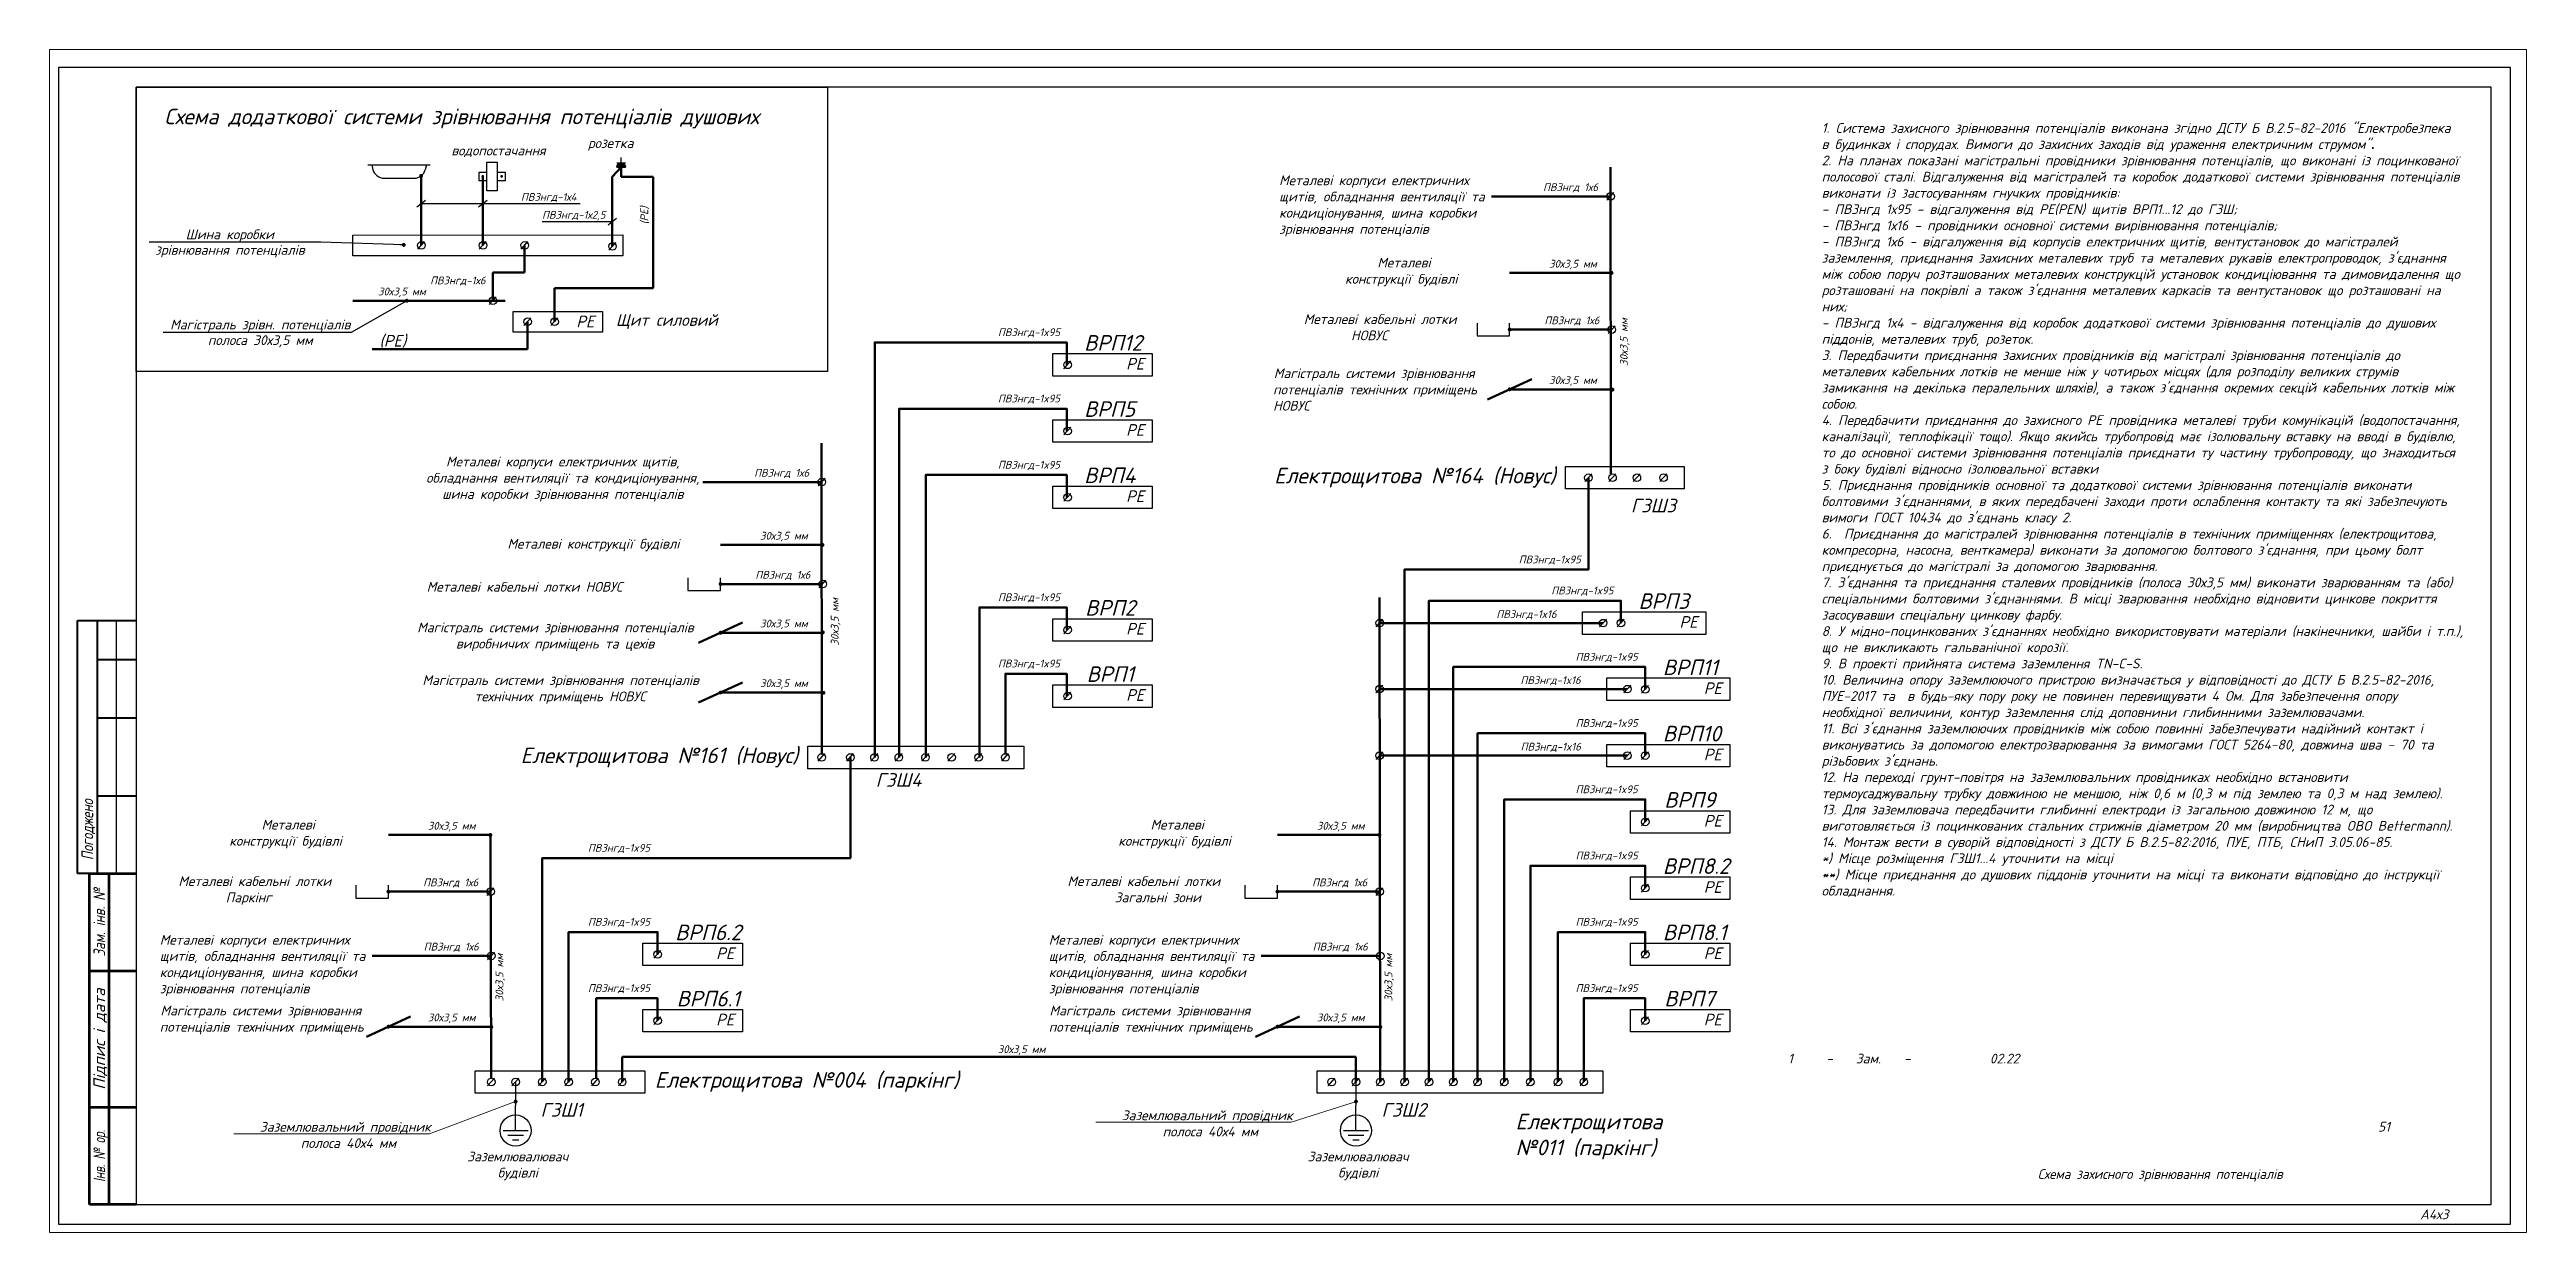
# Paper-space layout 'арк.51_схема_ЗП' of a CAD drawing. Header units: millimetres. Extents: x -2 to 634, y -2 to 302.
# The model-space entities are those that its viewports show. They can reach past a viewport. Long polylines and large blocks are cut down to what shows.
import ezdxf
from ezdxf import colors
from ezdxf.entities.mleader import LeaderData, LeaderLine
from ezdxf.enums import TextEntityAlignment as Align
from ezdxf.math import Vec2, Vec3

# ---------------------------------------------------------------- set-up
doc = ezdxf.new("R2010")
doc.units = ezdxf.units.MM
for name, pattern in [('DASHED', [9.525, 6.35, -3.175]), ('DASHED2', [9.525, 6.35, -3.175]), ('gost6', [12, 8, -1.5, 1, -1.5])]:
    doc.linetypes.add(name, pattern=pattern)
doc.layers.get('Defpoints').update_dxf_attribs({"color": 140})
for name, color, linetype, lineweight in [('-Позначення', 7, 'Continuous', 15), ('Заземл.провідник', 96, 'Continuous', 50), ('Заземлення', 7, 'gost6', 50), ('Привязки', 7, 'Continuous', 18), ('РАМКА', 7, 'Continuous', 9), ('Сила', 21, 'Continuous', 30)]:
    doc.layers.add(name, color=color, linetype=linetype, lineweight=lineweight)
doc.layers.add('E_Зміни', color=7, linetype='Continuous')
doc.layers.add('Схема', color=7, linetype='Continuous')
doc.layers.add('Рамка внешняя', color=4, linetype='Continuous', lineweight=30, plot=False)
doc.styles.add('GOST 2.304', font='isocpeui.ttf')
doc.styles.get("Standard").update_dxf_attribs({"font": 'arial.ttf'})
doc.styles.add('ГОСТ 2.304', font='isocpeui.ttf')
doc.styles.add('СГЕНЕРИР_СТИЛЬ_7', font='isocpeui.ttf')
doc.dimstyles.new('ISO-25', dxfattribs={"dimtxt": 2.5, "dimasz": 2.5, "dimexe": 1.25, "dimexo": 0.625, "dimtad": 1, "dimtxsty": 'Standard', "dimcen": 2.5, "dimadec": 0, "dimazin": 0, "dimtfac": 1, "dimtmove": 0, "dimatfit": 3, "dimfxl": 1, "dimarcsym": 0})

psp = doc.layouts.new('арк.51_схема_ЗП')

msp = doc.modelspace()

# ---------------------------------------------------------------- texts
at = {"color": 1, "lineweight": 15, "style": 'GOST 2.304'}
for s, insert, char_height, width, attachment_point in [('{\\C256;1. Система захисного зрівнювання потенціалів виконана згідно ДСТУ Б В.2.5-82-2016 "Електробезпека в будинках і спорудах. Вимоги до захисних заходів від ураження електричним струмом"\\fBHTDFT+TimesNewRomanPS-BoldMT|b0|i0|c204|p16;.\\fISOCPEUR|b0|i1|c204|p34;\\P2. На планах показані магістральні провідники зрівнювання потенціалів, що виконані із поцинкованої полосової сталі. Відгалуження від магістралей та коробок додаткової системи зрівнювання потенціалів виконати із застосуванням гнучких провідників:\\P- ПВ3нгд 1х95 - відгалуження від РЕ(РЕN) щитів ВРП1...12 до ГЗШ; \\P- ПВ3нгд 1х16 - провідники основної системи вирівнювання потенціалів;\\P- ПВ3нгд 1х6 - відгалуження від корпусів електричних щитів, вентустановок до магістралей заземлення, приєднання захисних металевих труб та металевих рукавів електропроводок, з\'єднання між собою поруч розташованих металевих конструкцій установок кондиціювання та димовидалення що розташовані на покрівлі а також з\'єднання металевих каркасів та вентустановок що розташовані на них;\\P- ПВ3нгд 1х4 - відгалуження від коробок додаткової системи зрівнювання потенціалів до душових піддонів, металевих труб, розеток.\\P3. Передбачити приєднання захисних провідників від магістралі зрівнювання потенціалів до металевих кабельних лотків не менше ніж у чотирьох місцях (для розподілу великих струмів замикання на декілька пералельних шляхів), а також з\'єднання окремих секцій кабельних лотків між собою.\\P4. Передбачити приєднання до захисного PE провідника металеві труби комунікацій (водопостачання, каналізації, теплофікації тощо). Якщо якийсь трубопровід має ізолювальну вставку на вводі в будівлю, то до основної системи зрівнювання потенціалів приєднати ту частину трубопроводу, що знаходиться з боку будівлі відносно ізолювальної вставки\\P5. Приєднання провідників основної та додаткової системи зрівнювання потенціалів виконати болтовими з\'єднаннями, в яких передбачені заходи проти ослаблення контакту та які забезпечують вимоги ГОСТ 10434 до з\'єднань класу 2.\\P6.  Приєднання до магістралей зрівнювання потенціалів в технічних приміщеннях (електрощитова, компресорна, насосна, венткамера) виконати за допомогою болтового з\'єднання, при цьому болт приєднується до магістралі за допомогою зварювання. \\P7. З\'єднання та приєднання сталевих провідників (полоса 30х3,5 мм) виконати зварюванням та (або) спеціальними болтовими з\'єднаннями. В місці зварювання необхідно відновити цинкове покриття засосувавши спеціальну цинкову фарбу.\\P8. У мідно-поцинкованих з\'єднаннях необхідно використовувати матеріали (накінечники, шайби і т.п.), що не викликають гальванічної корозії.\\P9. В проекті прийнята система заземлення TN-C-S.\\P10. Величина опору заземлюючого пристрою визначається у відповідності до ДСТУ Б В.2.5-82-2016, ПУЕ-2017 та  в будь-яку пору року не повинен перевищувати 4 Ом. Для забезпечення опору необхідної величини, контур заземлення слід доповнини глибинними заземлювачами. \\P11. Всі з\'єднання заземлюючих провідників між собою повинні забезпечувати надійний контакт і виконуватись за допомогою електрозварювання за вимогами ГОСТ 5264-80, довжина шва - 70 та різьбових з\'єднань.\\P12. На переході грунт-повітря на заземлювальних провідниках необхідно встановити термоусаджувальну трубку довжиною не меншою, ніж 0,6 м (0,3 м під землею та 0,3 м над землею). \\P\\C7;13. Для заземлювача передбачити глибинні електроди із загальною довжиною 12 м, що виготовляється із поцинкованих стальних стрижнів діаметром 20 мм (виробництва OBO Bettermann).\\C256;\\P14. Монтаж вести в суворій відповідності з ДСТУ Б В.2.5-82:2016, ПУЕ, ПТБ, СНиП 3.05.06-85.\\P*) Місце розміщення ГЗШ1...4 уточнити на місці\\P**) Місце приєднання до душових піддонів уточнити на місці та виконати відповідно до інструкції обладнання. }', (259728.4, 395291.4), 250, 16434.374, 1), ('{\\C256;Металеві корпуси електричних щитів, обладнання вентиляції та кондиціонування, шина коробки зрівнювання потенціалів}', (245789.2, 393948), 250, 5407.395, 1), ('\\pi908.05;{\\C256;Металеві \\P\\pi79.547;конструкції будівлі}', (247403.9, 391834.1), 250, 3299.056, 1), ('\\pi651.8;{\\C256;Металеві кабельні лотки\\P\\pi1865.8;НОВУС}', (245772.2, 390383), 250, 5407.395, 1), ('\\pi17.8075;{\\C256;Магістраль системи зрівнювання потенціалів технічних приміщень НОВУС}', (245634.9, 388992.8), 250, 5407.395, 1), ('{\\C256;Металеві корпуси електричних щитів, обладнання вентиляції та кондиціонування, шина коробки зрівнювання потенціалів}', (227386.4, 386149.3), 250, 7329.904, 5), ('{\\C256;Електрощитова №164 (Новус)}', (252893.9, 386186.2), 400, 9225.628, 6), ('{\\C256;Металеві конструкції будівлі}', (228171.9, 384455.2), 250, 5681.139, 5), ('{\\C256;Металеві кабельні лотки НОВУС}', (226403.4, 383384.6), 250, 5407.395, 5), ('\\pi17.8075;{\\C256;Магістраль системи зрівнювання потенціалів виробничих приміщень та цехів}', (227186.8, 382098.6), 250, 7535.028, 5), ('\\pi17.8075;{\\C256;Магістраль системи зрівнювання потенціалів технічних приміщень НОВУС}', (227320.6, 380744.5), 250, 7516.569, 5), ('{\\C256;Електрощитова №161 (Новус)}', (233431.5, 379001.5), 400, 9225.628, 6), ('\\pi908.05;{\\C256;Металеві \\P\\pi79.547;конструкції будівлі}', (218737.5, 377400.5), 250, 3299.056, 1), ('\\pi908.05;{\\C256;Металеві \\P\\pi79.547;конструкції будівлі}', (241577.9, 377400.5), 250, 3299.056, 1), ('\\pi651.8;{\\C256;Металеві кабельні лотки\\P\\pi1865.8;Паркінг}', (216858.5, 375949.3), 250, 5407.395, 1), ('\\pi651.8;{\\C256;Металеві кабельні лотки\\P\\pi1865.8;Загальні зони}', (239699, 375949.3), 250, 5407.395, 1), ('{\\C256;Металеві корпуси електричних щитів, обладнання вентиляції та кондиціонування, шина коробки зрівнювання потенціалів}', (217030.9, 374443.4), 250, 5407.395, 1), ('{\\C256;Металеві корпуси електричних щитів, обладнання вентиляції та кондиціонування, шина коробки зрівнювання потенціалів}', (239871.4, 374443.4), 250, 5407.395, 1), ('\\pi17.8075;{\\C256;Магістраль системи зрівнювання \\P\\pi0;потенціалів технічних приміщень}', (217030.9, 372625.5), 250, 5407.395, 1), ('\\pi17.8075;{\\C256;Магістраль системи зрівнювання \\P\\pi0;потенціалів технічних приміщень}', (239871.4, 372625.5), 250, 5407.395, 1), ('{\\C256;Електрощитова №004 (паркінг)}', (229747.6, 370666.7), 400, 9225.628, 4), ('{\\C256;Електрощитова \\P№011 (паркінг)}', (251862, 369264.9), 400, 9225.628, 4), ('{\\C256;Заземлювалювач будівлі}', (226229.2, 368511.9), 250, 2588.608, 5), ('{\\C256;Заземлювалювач будівлі}', (247820.4, 368511.9), 250, 2588.608, 5)]:
    msp.add_mtext(s, dxfattribs=dict(at, insert=insert, char_height=char_height, width=width, attachment_point=attachment_point))
at = {"color": 0, "linetype": 'DASHED2', "lineweight": 30, "attachment_point": 1, "style": 'ГОСТ 2.304'}
for s, insert, char_height, width in [('РЕ', (227730.5, 390347.9), 300, 649.552), ('Щит силовий', (228750, 390385.7), 300, 2653.737), ('(РЕ)', (222674.9, 389852.8), 300, 649.552), ('РЕ', (241856.1, 389263.2), 300, 649.552), ('РЕ', (241856.1, 387561.7), 300, 649.552), ('РЕ', (241856.1, 385860.1), 300, 649.552), ('ГЗШ3', (254827.3, 385645.7), 350, 1909.413), ('РЕ', (256073, 382630.4), 300, 649.552), ('РЕ', (241856.1, 382456.9), 300, 649.552), ('РЕ', (241856.1, 380755.3), 300, 649.552), ('РЕ', (256697.6, 380928.8), 300, 649.552), ('РЕ', (256697.6, 379227.2), 300, 649.552), ('ГЗШ4', (235424.4, 378598.4), 350, 6498.853), ('РЕ', (256697.6, 377525.6), 300, 649.552), ('РЕ', (256697.6, 375824.1), 300, 649.552), ('РЕ', (231323.1, 374122.1), 300, 649.552), ('РЕ', (256697.6, 374122.5), 300, 649.552), ('РЕ', (231323.1, 372420.5), 300, 649.552), ('РЕ', (256697.6, 372420.9), 300, 649.552), ('ГЗШ1', (226813.8, 370126.2), 350, 6498.853), ('ГЗШ2', (248420.2, 370126.2), 350, 6498.853)]:
    msp.add_mtext(s, dxfattribs=dict(at, insert=insert, char_height=char_height, width=width))
at = {"linetype": 'Continuous', "lineweight": 25, "char_height": 250, "attachment_point": 5, "line_spacing_factor": 0.84, "style": 'GOST 2.304'}
for s, insert, width in [('{\\C7;51}', (274177.6, 369518.8, 0), 1500), ('{\\W0.965;\\C7;Схема захисного зрівнювання потенціалів}', (268427.6, 368268.8, 0), 7000)]:
    msp.add_mtext(s, dxfattribs=dict(at, insert=insert, width=width))
at = {"layer": 'E_Зміни', "linetype": 'Continuous', "lineweight": 25, "char_height": 250, "width": 1000, "attachment_point": 5, "line_spacing_factor": 0.84, "style": 'GOST 2.304'}
for s, insert in [('{\\C7;1}', (258927.6, 371268.8, 0)), ('{\\C7;-}', (259927.6, 371268.8, 0)), ('{\\C7;Зам.}', (260927.6, 371268.8, 0)), ('{\\C7;-}', (261927.6, 371268.8, 0)), ('{\\C7;02.22}', (264427.6, 371268.8, 0))]:
    msp.add_mtext(s, dxfattribs=dict(at, insert=insert))
at = {"layer": 'РАМКА', "color": 0, "lineweight": 30, "style": 'ГОСТ 2.304'}
for s, height, p in [('Схема додаткової системи зрівнювання потенціалів душових', 400, (217149.7, 395262.7)), ('водопостачання', 250, (224521.7, 394462.4)), ('розетка', 250, (228031, 394653.3)), ('ПВ3нгд-1х4', 200, (226310.2, 393295.5)), ('ПВ3нгд 1х6', 200, (252570.4, 393547.3)), ('ПВ3нгд-1х2,5', 200, (226852.6, 392836.6)), ('30х3,5 мм', 200, (252725.8, 391581.3)), ('30х3,5 мм', 200, (222639.7, 390868.2)), ('ПВ3нгд-1х6', 200, (223977.3, 391152.3)), ('ПВ3нгд 1х6', 200, (252605.1, 390126.8)), ('ВРП12', 400, (240780, 389449.4)), ('30х3,5 мм', 200, (252725.8, 388592.1)), ('ВРП5', 400, (240780, 387747.8)), ('ПВ3нгд 1х6', 200, (232302.7, 386211.8)), ('ВРП4', 400, (240780, 386046.2)), ('30х3,5 мм', 200, (232453.3, 384596.2)), ('ПВ3нгд 1х6', 200, (232332.6, 383591.7)), ('ВРП3', 400, (255023.2, 382816.6)), ('30х3,5 мм', 200, (232453.3, 382341.9)), ('ВРП2', 400, (240806.3, 382643.1)), ('ВРП1', 400, (240843.4, 380941.5)), ('ВРП11', 400, (255647.8, 381115)), ('30х3,5 мм', 200, (232453.3, 380807)), ('ВРП10', 400, (255647.8, 379413.4)), ('ВРП9', 400, (255684.9, 377711.8)), ('30х3,5 мм', 200, (223918.6, 377147.6)), ('30х3,5 мм', 200, (246759.1, 377147.6)), ('ВРП8.2', 400, (255647.8, 376010.2)), ('ПВ3нгд 1х6', 200, (223797.9, 375693.2)), ('ПВ3нгд 1х6', 200, (246638.4, 375693.2)), ('ПВ3нгд 1х6', 200, (223812.1, 374042.7)), ('ВРП6.2', 400, (230273.3, 374308.3)), ('ПВ3нгд 1х6', 200, (246652.6, 374042.7)), ('ВРП8.1', 400, (255647.8, 374308.7)), ('ВРП6.1', 400, (230310.3, 372606.7)), ('ВРП7', 400, (255684.9, 372607.1)), ('30х3,5 мм', 200, (223918.6, 372224.8)), ('30х3,5 мм', 200, (246759.1, 372224.8)), ('30х3,5 мм', 200, (238561.1, 371408.5))]:
    msp.add_text(s, height=height, dxfattribs=at).set_placement(p)
for s, p in [('(PE)', (229580.7, 392694.5)), ('30х3,5 мм', (254744.7, 389056.6)), ('30х3,5 мм', (234472.2, 381871.5)), ('30х3,5 мм', (225857.1, 372737.5)), ('30х3,5 мм', (248697.5, 372737.5))]:
    msp.add_text(s, height=200, rotation=90, dxfattribs=at).set_placement(p)
for s, p in [('зрівнювання потенціалів', (218829.9, 392034.8)), ('Шина коробки', (218829.9, 392434.8)), ('Магістраль зрівн. потенціалів', (219613.1, 390118.5)), ('полоса 30х3,5 мм', (219613.1, 389718.5))]:
    msp.add_text(s, height=250, dxfattribs=at).set_placement(p, align=Align.MIDDLE_CENTER)
at = {"layer": 'РАМКА', "lineweight": 30, "style": 'ГОСТ 2.304'}
for s, p in [('ПВ3нгд-1x95', (238565.5, 389821)), ('ПВ3нгд-1x95', (238565.5, 388119.4)), ('ПВ3нгд-1x95', (238565.5, 386417.8)), ('ПВ3нгд-1x95', (251946.3, 383986.6)), ('ПВ3нгд-1x95', (238565.5, 383014.7)), ('ПВ3нгд-1x95', (252782.4, 383188.1)), ('ПВ3нгд-1x16', (251370.4, 382581.6)), ('ПВ3нгд-1x95', (238565.5, 381313.1)), ('ПВ3нгд-1x95', (253407, 381486.6)), ('ПВ3нгд-1x16', (251989.6, 380886.8)), ('ПВ3нгд-1x95', (253407, 379785)), ('ПВ3нгд-1x16', (251995, 379178.4)), ('ПВ3нгд-1x95', (253407, 378083.4)), ('ПВ3нгд-1x95', (228032.4, 376580.2)), ('ПВ3нгд-1x95', (253407, 376381.8)), ('ПВ3нгд-1x95', (228032.4, 374679.8)), ('ПВ3нгд-1x95', (253407, 374680.2)), ('ПВ3нгд-1x95', (228032.4, 372978.3)), ('ПВ3нгд-1x95', (253407, 372978.7))]:
    msp.add_text(s, height=200, dxfattribs=at).set_placement(p)

# ---------------------------------------------------------------- blocks, each defined once
blk = doc.blocks.new('S209-0')
for p, q in [((0, -400), (0, 0)), ((-200, -400), (200, -400)), ((-125, -475), (125, -475)), ((-50, -550), (50, -550))]:
    blk.add_line(p, q)
blk.add_circle((0, -400), 250)
blk = doc.blocks.new('_Dot')
at = {"color": 0, "linetype": 'ByBlock', "lineweight": -2}
blk.add_line((-0.5, 0), (-1, 0), dxfattribs=at)
at = {"color": 0, "linetype": 'ByBlock', "const_width": 0.5}
blk.add_lwpolyline([(-0.25, 0, 1), (0.25, 0, 1)], format="xyb", close=True, dxfattribs=at)
blk = doc.blocks.new('роз.')
at = {"layer": 'Сила', "color": 0}
for p, q in [((50347, 85581), (50582, 85581)), ((50465, 85581), (50465, 85439))]:
    blk.add_line(p, q, dxfattribs=at)
blk.add_arc((50465, 85698), 118, 180, 0, dxfattribs=at)
blk = doc.blocks.new('Рамка А4х3')
at = {"lineweight": 40}
for p, q in [((4.94, 90), (4.94, 155)), ((4.94, 155), (19.94, 155)), ((9.94, 155), (9.94, 90)), ((9.94, 145), (19.94, 145)), ((9.94, 130), (19.94, 130)), ((9.94, 110), (19.94, 110)), ((19.94, 90), (4.94, 90))]:
    blk.add_line(p, q, dxfattribs=at)
at = {"lineweight": 25}
blk.add_line((14.94, 90), (14.94, 155), dxfattribs=at)
at = {"linetype": 'Continuous', "lineweight": 60}
for p, q in [((8, 5), (8, 90)), ((8, 90), (20, 90)), ((8, 90), (20, 90)), ((13, 5), (13, 90)), ((8, 65), (20, 65)), ((8, 30), (20, 30)), ((20, 5), (8, 5))]:
    blk.add_line(p, q, dxfattribs=at)
at = {"lineweight": 30, "ltscale": 100}
blk.add_lwpolyline([(20, 5), (625, 5), (625, 292), (20, 292)], close=True, dxfattribs=at)
at = {"layer": 'Рамка внешняя', "ltscale": 100}
blk.add_lwpolyline([(0, 0), (630, 0), (630, 297), (0, 297)], close=True, dxfattribs=at)
at = {"linetype": 'Continuous', "lineweight": 25, "style": 'СГЕНЕРИР_СТИЛЬ_7'}
for s, width, p in [('Погоджено', 0.8, (7.44, 101.27)), ('Зам. інв. №', 0.8, (10.5, 77.5)), ('Інв. № ор.', 0.7, (10.5, 17.5))]:
    blk.add_text(s, height=3, rotation=90, dxfattribs=dict(at, width=width)).set_placement(p, align=Align.MIDDLE_CENTER)
blk.add_text('Підпис і дата', height=3, rotation=90, dxfattribs=at).set_placement((10.5, 47.5), align=Align.MIDDLE_CENTER)
at = {"layer": 'Схема', "linetype": 'Continuous', "style": 'ГОСТ 2.304'}
blk.add_text('А4х3', height=2.5, dxfattribs=at).set_placement((606.77, 1.24))
blk = doc.blocks.new('A$C442E4698')
at = {"xscale": 100, "yscale": 100, "zscale": 100}
blk.add_blockref('Рамка А4х3', (0, 0), dxfattribs=at)

# ---------------------------------------------------------------- hatches: boundary and pattern name
at = {"linetype": 'ByBlock', "lineweight": 30}
h = msp.add_hatch(color=0, dxfattribs=at)
edge = h.paths.add_edge_path()
edge.add_ellipse((228886.8, 394160.6), major_axis=(-0.1, 112.9), ratio=1, start_angle=-89.93454, end_angle=0.065313)
edge.add_line((228886.7, 394273.5), (228886.7, 394273.5))
edge.add_ellipse((228886.8, 394160.6), major_axis=(-0.1, 112.9), ratio=1, start_angle=0.065607, end_angle=90.06546)
edge.add_line((228773.9, 394160.5), (228999.7, 394160.8))

# ---------------------------------------------------------------- linework, layer by layer
at = {"color": 0, "linetype": 'ByBlock', "lineweight": 30}
for p, q in [((222381.1, 394221.4), (223981.1, 394221.4)), ((222481.1, 394221.4), (222508.2, 394094.2)), ((223881.1, 394221.4), (223854, 394094.2)), ((228773.9, 394160.5), (228999.7, 394160.8)), ((222796.7, 393876.6), (223565.5, 393876.6))]:
    msp.add_line(p, q, dxfattribs=at)
for p, q in [((223636.8, 393138.7), (223855.6, 393310.5)), ((225220.8, 393138.7), (225439.6, 393310.5)), ((223746.2, 393224.6), (227835.3, 393224.6)), ((226853.8, 392765.8), (228657.4, 392765.8)), ((228548, 392679.9), (228766.9, 392851.7))]:
    msp.add_line(p, q)
at = {"lineweight": 30}
for p, q in [((226173.1, 370666.7), (226173.1, 370059.9)), ((247764.4, 370666.7), (247764.4, 370059.9))]:
    msp.add_line(p, q, dxfattribs=at)
at = {"color": 0, "linetype": 'DASHED2', "lineweight": 30}
for points, const_width in [([(223721.2, 393937.1, 1), (223771.2, 393937.1, 1)], 50), ([(225312.7, 393925.1, 1), (225347.7, 393925.1, 1)], 35), ([(225796, 393925.1, 1), (225831, 393925.1, 1)], 35), ([(254305.7, 391443.8, 1), (254355.7, 391443.8, 1)], 50), ([(251688.8, 389989.8, 1), (251738.8, 389989.8, 1)], 50), ([(251687.6, 388454.6, 1), (251737.6, 388454.6, 1)], 50), ([(254330.7, 388446.9, 1), (254380.7, 388446.9, 1)], 50), ([(234033.2, 384458.7, 1), (234083.2, 384458.7, 1)], 50), ([(231416.3, 383454.7, 1), (231466.3, 383454.7, 1)], 50), ([(231415.1, 382204.4, 1), (231465.1, 382204.4, 1)], 50), ([(234041.9, 382212.7, 1), (234091.9, 382212.7, 1)], 50), ([(231415.1, 380669.5, 1), (231465.1, 380669.5, 1)], 50), ([(234058.2, 380661.8, 1), (234108.2, 380661.8, 1)], 50), ([(225498.5, 377010.1, 1), (225548.5, 377010.1, 1)], 50), ([(248339, 377010.1, 1), (248389, 377010.1, 1)], 50), ([(222880.4, 375555.6, 1), (222930.4, 375555.6, 1)], 50), ([(245720.9, 375555.6, 1), (245770.9, 375555.6, 1)], 50), ([(222880.4, 372087.3, 1), (222930.4, 372087.3, 1)], 50), ([(225523.5, 372079.6, 1), (225573.5, 372079.6, 1)], 50), ([(245720.9, 372087.3, 1), (245770.9, 372087.3, 1)], 50), ([(248364, 372079.6, 1), (248414, 372079.6, 1)], 50)]:
    msp.add_lwpolyline(points, format="xyb", close=True, dxfattribs=dict(at, const_width=const_width))
for points in [[(225225.7, 393816.1), (225435.7, 393816.1), (225435.7, 394026.1), (225225.7, 394026.1)], [(225435.7, 394293.3), (225703.5, 394293.3), (225703.5, 393548.9), (225435.7, 393548.9)], [(225703.5, 393816.1), (225913.5, 393816.1), (225913.5, 394026.1), (225703.5, 394026.1)]]:
    msp.add_lwpolyline(points, close=True, dxfattribs=at)
for points in [[(250874, 390152.6), (250874, 389826), (251712.6, 389826), (251712.6, 390152.6)], [(230601.5, 383617.5), (230601.5, 383290.9), (231440.1, 383290.9), (231440.1, 383617.5)], [(222065.6, 375718.4), (222065.6, 375391.9), (222904.2, 375391.9), (222904.2, 375718.4)], [(244906.1, 375718.4), (244906.1, 375391.9), (245744.7, 375391.9), (245744.7, 375718.4)]]:
    msp.add_lwpolyline(points, dxfattribs=at)
at = {"color": 0, "linetype": 'ByBlock', "lineweight": 30}
for centre, start, end in [((222796.7, 394176.6), 195.945396, 270), ((223565.5, 394176.6), 270, 344.054604)]:
    msp.add_arc(centre, 300, start, end, dxfattribs=at)
at = {"layer": 'Заземл.провідник', "color": 50, "ltscale": 100}
for p, q in [((223746.2, 392152.3), (223746.2, 393937.1)), ((225330.2, 392152.3), (225330.2, 393937.1)), ((228657.4, 393912.1), (228886.8, 394160.6)), ((228886.8, 394160.6), (228886.8, 393915.3)), ((228886.8, 394160.6), (228886.8, 393915.3)), ((229704, 393915.3), (228886.8, 393915.3)), ((229704, 391052.3), (229704, 393915.3)), ((228657.4, 392127.3), (228657.4, 393912.1)), ((251249.9, 393409.8), (254296, 393409.8)), ((226402.9, 392152.3), (226402.9, 391452.3)), ((226402.9, 391452.3), (225585.7, 391452.3)), ((225585.7, 390730.7), (225585.7, 391452.3)), ((227169.8, 390190.8), (227169.8, 391052.3)), ((229704, 391052.3), (227169.8, 391052.3)), ((226476, 390190.8), (226476, 389490.8)), ((226476, 389490.8), (222484.7, 389490.8)), ((251712.6, 389989.3), (254330.7, 389989.3)), ((230982.2, 386074.3), (234028.3, 386074.3)), ((231440.1, 383454.2), (234058.2, 383454.2)), ((248374.8, 382451), (254114.6, 382451)), ((248371.9, 380756.3), (254733.8, 380756.3)), ((248374.8, 379047.9), (254739.2, 379047.9)), ((222905.4, 375555.6), (225523.5, 375555.6)), ((245745.9, 375555.6), (248364, 375555.6)), ((222491.6, 373905.1), (225537.7, 373905.1)), ((245332.1, 373905.1), (248378.2, 373905.1))]:
    msp.add_line(p, q, dxfattribs=at)
at = {"layer": 'Заземл.провідник', "linetype": 'DASHED', "ltscale": 30}
for p, q in [((223746.2, 392152.3), (223746.2, 393937.1)), ((225330.2, 392152.3), (225330.2, 393937.1)), ((228657.4, 393912.1), (228886.8, 394160.6)), ((229704, 393915.3), (228886.8, 393915.3)), ((229704, 391052.3), (229704, 393915.3)), ((228657.4, 392127.3), (228657.4, 393912.1)), ((251249.9, 393409.8), (254296, 393409.8)), ((226402.9, 392152.3), (226402.9, 391452.3)), ((226402.9, 391452.3), (225585.7, 391452.3)), ((225585.7, 390730.7), (225585.7, 391452.3)), ((227169.8, 390190.8), (227169.8, 391052.3)), ((229704, 391052.3), (227169.8, 391052.3)), ((226476, 390190.8), (226476, 389490.8)), ((226476, 389490.8), (222484.7, 389490.8)), ((251712.6, 389989.3), (254330.7, 389989.3)), ((230982.2, 386074.3), (234028.3, 386074.3)), ((231440.1, 383454.2), (234058.2, 383454.2)), ((248374.8, 382451), (254114.6, 382451)), ((248371.9, 380756.3), (254733.8, 380756.3)), ((248374.8, 379047.9), (254739.2, 379047.9)), ((222905.4, 375555.6), (225523.5, 375555.6)), ((245745.9, 375555.6), (248364, 375555.6)), ((222491.6, 373905.1), (225537.7, 373905.1)), ((245332.1, 373905.1), (248378.2, 373905.1))]:
    msp.add_line(p, q, dxfattribs=at)
at = {"layer": 'Заземл.провідник', "color": 50, "ltscale": 100}
for points in [[(240335.6, 389083.9), (240335.6, 389659.3), (235400.9, 389659.3), (235400.9, 379001.1)], [(240335.6, 387382.3), (240335.6, 387957.7), (236025.5, 387957.7), (236025.5, 379001.1)], [(240335.6, 385680.7), (240335.6, 386256.1), (236711, 386256.1), (236711, 379001.5)], [(253736.9, 386186.2), (253736.9, 383824.9), (249008.2, 383824.9), (249008.2, 379824.9), (249013.6, 370666.7)], [(240335.6, 382277.5), (240335.6, 382853), (238090.4, 382853), (238090.4, 379001.5)], [(254572.9, 382451), (254572.9, 383026.4), (249638.2, 383026.4), (249632.8, 370667.1)], [(255197.5, 380749.4), (255197.5, 381324.9), (250262.8, 381324.9), (250262.8, 370666.7)], [(240335.6, 380576), (240335.6, 381151.4), (238756.1, 381151.4), (238756.1, 379099.1)], [(255197.5, 379047.9), (255197.5, 379623.3), (250887.4, 379623.3), (250887.4, 370666.7)], [(234774.4, 379001.5), (234774.4, 376418.5), (226858.6, 376418.5), (226858.6, 370667.1)], [(255197.5, 377346.3), (255197.5, 377921.7), (251572.9, 377921.7), (251572.9, 370667.1)], [(255197.5, 375644.7), (255197.5, 376220.1), (252244.3, 376220.1), (252244.3, 370667.1)], [(229822.9, 373942.7), (229822.9, 374518.1), (227535.5, 374518.1), (227535.5, 370666.7)], [(255197.5, 373943.1), (255197.5, 374518.5), (252952.3, 374518.5), (252952.3, 370667.1)], [(229822.9, 372241.1), (229822.9, 372816.5), (228243.5, 372816.5), (228243.5, 370764.3)], [(255197.5, 372241.5), (255197.5, 372816.9), (253618, 372816.9), (253618.4, 370667.1)]]:
    msp.add_lwpolyline(points, dxfattribs=at)
at = {"layer": 'Заземл.провідник', "linetype": 'DASHED', "ltscale": 30}
for points in [[(235400.9, 379001.1), (235400.9, 389659.3), (240335.6, 389659.3), (240335.6, 389083.9)], [(236025.5, 379001.1), (236025.5, 387957.7), (240335.6, 387957.7), (240335.6, 387382.3)], [(236711, 379001.5), (236711, 386256.1), (240335.6, 386256.1), (240335.6, 385680.7)], [(249013.6, 370666.7), (249008.2, 379824.9), (249008.2, 383824.9), (253736.9, 383824.9), (253736.9, 386186.2)], [(238090.4, 379001.5), (238090.4, 382853), (240335.6, 382853), (240335.6, 382277.5)], [(249632.8, 370667.1), (249638.2, 383026.4), (254572.9, 383026.4), (254572.9, 382451)], [(250262.8, 370666.7), (250262.8, 381324.9), (255197.5, 381324.9), (255197.5, 380749.4)], [(238756.1, 379099.1), (238756.1, 381151.4), (240335.6, 381151.4), (240335.6, 380576)], [(250887.4, 370666.7), (250887.4, 379623.3), (255197.5, 379623.3), (255197.5, 379047.9)], [(226858.6, 370667.1), (226858.6, 376418.5), (234774.4, 376418.5), (234774.4, 379001.5)], [(251572.9, 370667.1), (251572.9, 377921.7), (255197.5, 377921.7), (255197.5, 377346.3)], [(252244.3, 370667.1), (252244.3, 376220.1), (255197.5, 376220.1), (255197.5, 375644.7)], [(227535.5, 370666.7), (227535.5, 374518.1), (229822.9, 374518.1), (229822.9, 373942.7)], [(252952.3, 370667.1), (252952.3, 374518.5), (255197.5, 374518.5), (255197.5, 373943.1)], [(228243.5, 370764.3), (228243.5, 372816.5), (229822.9, 372816.5), (229822.9, 372241.1)], [(253618.4, 370667.1), (253618, 372816.9), (255197.5, 372816.9), (255197.5, 372241.5)]]:
    msp.add_lwpolyline(points, dxfattribs=at)
at = {"layer": 'Заземлення', "ltscale": 100}
for p, q in [((254311.5, 386283.4), (254306.8, 394159.8)), ((251712.6, 391443.8), (254355.7, 391443.8)), ((221991.1, 390730.7), (225905.2, 390730.7)), ((251146.7, 388194.7), (252278.5, 388714.5)), ((251712.6, 388454.6), (254330.7, 388454.6)), ((234038.9, 379098.3), (234034.2, 387074.3)), ((231440.1, 384458.7), (234083.2, 384458.7)), ((248389, 370666.7), (248367.9, 383111.2)), ((230874.2, 381944.5), (232005.9, 382464.3)), ((231440.1, 382204.4), (234058.2, 382204.4)), ((230874.2, 380409.6), (232005.9, 380929.4)), ((231440.1, 380669.5), (234058.2, 380669.5)), ((222905.4, 377010.1), (225548.5, 377010.1)), ((225548.5, 370763.9), (225527.4, 377010.1)), ((245745.9, 377010.1), (248367.9, 377010.1)), ((222339.5, 371827.4), (223471.3, 372347.2)), ((245180, 371827.4), (246311.8, 372347.2)), ((222905.4, 372087.3), (225523.5, 372087.3)), ((245745.9, 372087.3), (248364, 372087.3))]:
    msp.add_line(p, q, dxfattribs=at)
at = {"layer": 'Заземлення', "linetype": 'DASHED2', "lineweight": -3, "ltscale": 100, "elevation": 0}
msp.add_lwpolyline([(216427.6, 396218.8), (234184, 396218.8), (234184, 388911.2), (216427.6, 388911.2)], close=True, dxfattribs=at)
at = {"layer": 'Заземлення', "linetype": 'Continuous', "lineweight": 30, "ltscale": 100}
for points in [[(221991.1, 392418.1), (228924.2, 392422.8), (228924.2, 391886.5), (221991.1, 391886.5)], [(226108.3, 390456.6), (228406, 390456.6), (228406, 389925), (226108.3, 389925)], [(239974.9, 389371.9), (242531.7, 389371.9), (242531.7, 388795.8), (239974.9, 388795.8)], [(239974.9, 387670.4), (242531.7, 387670.4), (242531.7, 387094.2), (239974.9, 387094.2)], [(253143.9, 386474.3), (256195.8, 386474.3), (256195.8, 385898.1), (253143.9, 385898.1)], [(239974.9, 385968.8), (242531.7, 385968.8), (242531.7, 385392.6), (239974.9, 385392.6)], [(239974.9, 382565.6), (242531.7, 382565.6), (242531.7, 381989.4), (239974.9, 381989.4)], [(253582.3, 382739.1), (256748.6, 382739.1), (256748.6, 382162.9), (253582.3, 382162.9)], [(239974.9, 380864), (242531.7, 380864), (242531.7, 380287.9), (239974.9, 380287.9)], [(254206.9, 381044), (257373.2, 381044), (257373.2, 380467.8), (254206.9, 380467.8)], [(233681.5, 379289.6), (239233.4, 379289.6), (239233.4, 378713.4), (233681.5, 378713.4)], [(254206.9, 379335.9), (257373.2, 379335.9), (257373.2, 378759.8), (254206.9, 378759.8)], [(254816.4, 377634.4), (257373.2, 377634.4), (257373.2, 377058.2), (254816.4, 377058.2)], [(254816.4, 375932.8), (257373.2, 375932.8), (257373.2, 375356.6), (254816.4, 375356.6)], [(229441.8, 374230.8), (231998.6, 374230.8), (231998.6, 373654.6), (229441.8, 373654.6)], [(254816.4, 374231.2), (257373.2, 374231.2), (257373.2, 373655), (254816.4, 373655)], [(229441.8, 372529.2), (231998.6, 372529.2), (231998.6, 371953), (229441.8, 371953)], [(254816.4, 372529.6), (257373.2, 372529.6), (257373.2, 371953.4), (254816.4, 371953.4)], [(225130.4, 370954.8), (229497.6, 370954.8), (229497.6, 370378.6), (225130.4, 370378.6)], [(246764.2, 370954.8), (254102.9, 370954.8), (254102.9, 370378.6), (246764.2, 370378.6)]]:
    msp.add_lwpolyline(points, close=True, dxfattribs=at)
at = {"layer": 'Заземлення', "ltscale": 100}
msp.add_lwpolyline([(228911.4, 370666.7), (228911.4, 371316.7), (247764.4, 371316.7), (247764.4, 370666.7)], dxfattribs=at)
at = {"layer": 'Привязки', "lineweight": 30, "ltscale": 40}
for p, q in [((254212.6, 393310.8), (254390.2, 393509.5)), ((223657.4, 392053), (223835, 392251.7)), ((225241.4, 392053), (225419, 392251.7)), ((226314, 392053), (226491.7, 392251.7)), ((228568.6, 392028), (228746.3, 392226.7)), ((225496.9, 390631.7), (225674.5, 390830.5)), ((226387.2, 390091.5), (226564.8, 390290.2)), ((227081, 390091.5), (227258.6, 390290.2)), ((254241.9, 389890.4), (254419.5, 390089.1)), ((240261.8, 388984.9), (240439.4, 389183.6)), ((240261.8, 387283.3), (240439.4, 387482)), ((253642.7, 386087.2), (253820.3, 386286)), ((254261.9, 386087.2), (254439.5, 386286)), ((254886.5, 386087.2), (255064.1, 386286)), ((255572, 386087.6), (255749.6, 386286.4)), ((233944.9, 385975.3), (234122.5, 386174)), ((240261.8, 385581.7), (240439.4, 385780.5)), ((233969.3, 383355.2), (234147, 383554)), ((248280.6, 382352.1), (248458.2, 382550.8)), ((254020.4, 382352.1), (254198, 382550.8)), ((254478.7, 382352.1), (254656.3, 382550.8)), ((240261.8, 382178.6), (240439.4, 382377.3)), ((240261.8, 380477), (240439.4, 380675.7)), ((248277.7, 380657.3), (248455.3, 380856.1)), ((254645, 380656.9), (254822.6, 380855.6)), ((255103.3, 380650.5), (255280.9, 380849.2)), ((233944.7, 378902.5), (234122.3, 379101.3)), ((234680.2, 378902.5), (234857.8, 379101.3)), ((235299.4, 378902.5), (235477, 379101.3)), ((235924, 378902.5), (236101.6, 379101.3)), ((236609.5, 378902.9), (236787.1, 379101.7)), ((237281, 378902.9), (237458.6, 379101.7)), ((237974.3, 378902.5), (238152, 379101.3)), ((238662.3, 378902.5), (238839.9, 379101.3)), ((248280.6, 378948.9), (248458.2, 379147.6)), ((254645, 378948.9), (254822.6, 379147.6)), ((255103.3, 378948.9), (255280.9, 379147.6)), ((255103.3, 377247.3), (255280.9, 377446)), ((225440.1, 375456.7), (225617.7, 375655.4)), ((248280.6, 375456.7), (248458.2, 375655.4)), ((255103.3, 375545.7), (255280.9, 375744.5)), ((225454.3, 373806.2), (225631.9, 374004.9)), ((229728.7, 373843.7), (229906.3, 374042.5)), ((255103.3, 373844.1), (255280.9, 374042.9)), ((229728.7, 372142.2), (229906.3, 372340.9)), ((255103.3, 372142.6), (255280.9, 372341.3)), ((225454.3, 370567.7), (225631.9, 370766.5)), ((226078.9, 370567.7), (226256.5, 370766.5)), ((226764.4, 370568.1), (226942, 370766.9)), ((227441.3, 370567.7), (227618.9, 370766.5)), ((228129.2, 370567.7), (228306.8, 370766.5)), ((228817.2, 370567.7), (228994.8, 370766.5)), ((247045.6, 370567.7), (247223.2, 370766.5)), ((247670.2, 370567.7), (247847.8, 370766.5)), ((248294.8, 370567.7), (248472.4, 370766.5)), ((248919.4, 370567.7), (249097, 370766.5)), ((249544, 370567.7), (249721.6, 370766.5)), ((250168.6, 370567.7), (250346.2, 370766.5)), ((250793.2, 370567.7), (250970.8, 370766.5)), ((251478.7, 370568.1), (251656.3, 370766.9)), ((252150.1, 370568.1), (252327.8, 370766.9)), ((252858.1, 370568.1), (253035.7, 370766.9)), ((253524.2, 370568.1), (253701.8, 370766.9))]:
    msp.add_line(p, q, dxfattribs=at)
for centre in [(254306.8, 393409.8), (223751.6, 392151.9), (225335.6, 392151.9), (226408.3, 392151.9), (228662.8, 392126.9), (225591.1, 390730.7), (226481.4, 390190.4), (227175.2, 390190.4), (254336.1, 389989.3), (240356, 389083.9), (240356, 387382.3), (253736.9, 386186.2), (254356.1, 386186.2), (254980.7, 386186.2), (255666.2, 386186.6), (234039.1, 386074.3), (240356, 385680.7), (234063.6, 383454.2), (248374.8, 382451), (254114.6, 382451), (254572.9, 382451), (240356, 382277.5), (240356, 380576), (248371.9, 380756.3), (254739.2, 380755.9), (255197.5, 380749.4), (234038.9, 379001.5), (234774.4, 379001.5), (235393.6, 379001.5), (236018.2, 379001.5), (236703.7, 379001.9), (237375.2, 379001.9), (238068.5, 379001.5), (238756.5, 379001.5), (248374.8, 379047.9), (254739.2, 379047.9), (255197.5, 379047.9), (255197.5, 377346.3), (225534.3, 375555.6), (248374.8, 375555.6), (255197.5, 375644.7), (225548.5, 373905.1), (229822.9, 373942.7), (248389, 373905.1), (255197.5, 373943.1), (229822.9, 372241.1), (255197.5, 372241.5), (225548.5, 370666.7), (226173.1, 370666.7), (226858.6, 370667.1), (227535.5, 370666.7), (228223.4, 370666.7), (228911.4, 370666.7), (247139.8, 370666.7), (247764.4, 370666.7), (248389, 370666.7), (249013.6, 370666.7), (249638.2, 370666.7), (250262.8, 370666.7), (250887.4, 370666.7), (251572.9, 370667.1), (252244.3, 370667.1), (252952.3, 370667.1), (253618.4, 370667.1)]:
    msp.add_circle(centre, 97.2, dxfattribs=at)

# ---------------------------------------------------------------- block references
at = {"color": 7, "lineweight": 30, "xscale": 1.600000000325963, "yscale": 1.600000000325963, "zscale": 1.600000000325963}
for p in [(226173.1, 370059.9), (247764.4, 370059.9)]:
    msp.add_blockref('S209-0', p, dxfattribs=at)
at = {"layer": 'Сила', "color": 250, "linetype": 'Continuous', "lineweight": 30, "xscale": -0.9599999999302667, "yscale": 0.9599999999627471, "zscale": 0.96, "rotation": 180.0949032478304}
msp.add_blockref('роз.', (180304.7, 476350.5), dxfattribs=at)

msp.set_redraw_order([(e.dxf.handle, doc.entitydb.next_handle()) for e in msp.query("TEXT MTEXT ATTDEF DIMENSION ARC_DIMENSION")])  # texts and dimensions are drawn at this point

# ---------------------------------------------------------------- leaders
for points in [[(223298.9, 392163.9), (221169.7, 392231.3), (216760.8, 392231.3)], [(223376.8, 390730.7), (221952.9, 389915), (217119.6, 389915)]]:
    msp.add_leader(points, dimstyle='ISO-25', override={"dimasz": 100, "dimtad": 0, "dimldrblk": 'Dot'})

# ---------------------------------------------------------------- next in the draw order: leaders
at = {"layer": '-Позначення'}
ml = msp.add_multileader_mtext('Standard', dxfattribs=at)
ml.set_content('Заземлювальний провідник\\P полоса 40х4 мм', color=256, style='ГОСТ 2.304')
ml.set_leader_properties(color=256, linetype='ByLayer', lineweight=-1)
ml.set_arrow_properties(name='DOT')
ml.build(insert=Vec2(0, 0))
ml.multileader.update_dxf_attribs({"has_dogleg": 0, "text_left_attachment_type": 6, "text_right_attachment_type": 6, "text_top_attachment_type": 10, "dogleg_length": 0, "arrow_head_size": 100})
ctx = ml.context
ctx.base_point, ctx.char_height, ctx.arrow_head_size, ctx.landing_gap_size, ctx.plane_origin = Vec3(219638.9, 369339.6), 250, 100, 0, Vec3(212997.7, 375131.5)
ctx.left_attachment, ctx.right_attachment, ctx.text_align_type = 6, 6, 1
notes = []
notes.append((ctx, [(1, (1, 1, 0), (223958.9, 369339.6), (-1, 0), 0, [(1, [(226173.1, 370164.3)], 0, [])])]))
ctx.mtext.insert, ctx.mtext.alignment, ctx.mtext.flow_direction = Vec3(221798.9, 369639.6), 2, 5
ctx.mtext.has_bg_fill, ctx.mtext.bg_color, ctx.mtext.bg_scale_factor, ctx.mtext.bg_transparency, ctx.mtext.use_window_bg_color = 1, -1023410167, 1.5, 0, 1
ml = msp.add_multileader_mtext('Standard', dxfattribs=at)
ml.set_content('Заземлювальний провідник\\P полоса 40х4 мм', color=256, style='ГОСТ 2.304')
ml.set_leader_properties(color=256, linetype='ByLayer', lineweight=-1)
ml.set_arrow_properties(name='DOT')
ml.build(insert=Vec2(0, 0))
ml.multileader.update_dxf_attribs({"has_dogleg": 0, "text_left_attachment_type": 6, "text_right_attachment_type": 6, "text_top_attachment_type": 10, "dogleg_length": 0, "arrow_head_size": 100})
ctx = ml.context
ctx.base_point, ctx.char_height, ctx.arrow_head_size, ctx.landing_gap_size, ctx.plane_origin = Vec3(241782.2, 369636.1), 250, 100, 0, Vec3(234589, 375131.5)
ctx.left_attachment, ctx.right_attachment, ctx.text_align_type = 6, 6, 1
notes.append((ctx, [(1, (1, 1, 0), (246102.3, 369636.1), (-1, 0), 0, [(1, [(247764.4, 370164.3)], 0, [])])]))
ctx.mtext.insert, ctx.mtext.alignment, ctx.mtext.flow_direction = Vec3(243942.3, 369936.1), 2, 5
ctx.mtext.has_bg_fill, ctx.mtext.bg_color, ctx.mtext.bg_scale_factor, ctx.mtext.bg_transparency, ctx.mtext.use_window_bg_color = 1, -1023410167, 1.5, 0, 1
for ctx, leaders in notes:
    for number, flags, end, landing, length, lines in leaders:
        leader = LeaderData()
        leader.index, (leader.has_last_leader_line, leader.has_dogleg_vector, leader.attachment_direction) = number, flags
        leader.last_leader_point, leader.dogleg_vector, leader.dogleg_length = Vec3(end), Vec3(landing), length
        for number, points, colour, breaks in lines:
            line = LeaderLine()
            line.index, line.vertices, line.color, line.breaks = number, Vec3.list(points), colors.encode_raw_color(colour), breaks
            leader.lines.append(line)
        ctx.leaders.append(leader)

# ---------------------------------------------------------------- next in the draw order: block references
at = {"color": 1, "lineweight": 35}
msp.add_blockref('A$C442E4698', (214427.6, 367018.8, 0), dxfattribs=at)

# ---------------------------------------------------------------- viewports
at = {"layer": 'Defpoints', "ltscale": 100}
psp.add_viewport(center=(315.84, 149.78), size=(636.37, 303.7762), view_center_point=(246017.59, 381991.79), view_height=30377.625, dxfattribs=at)

doc.saveas('drawing.dxf')
